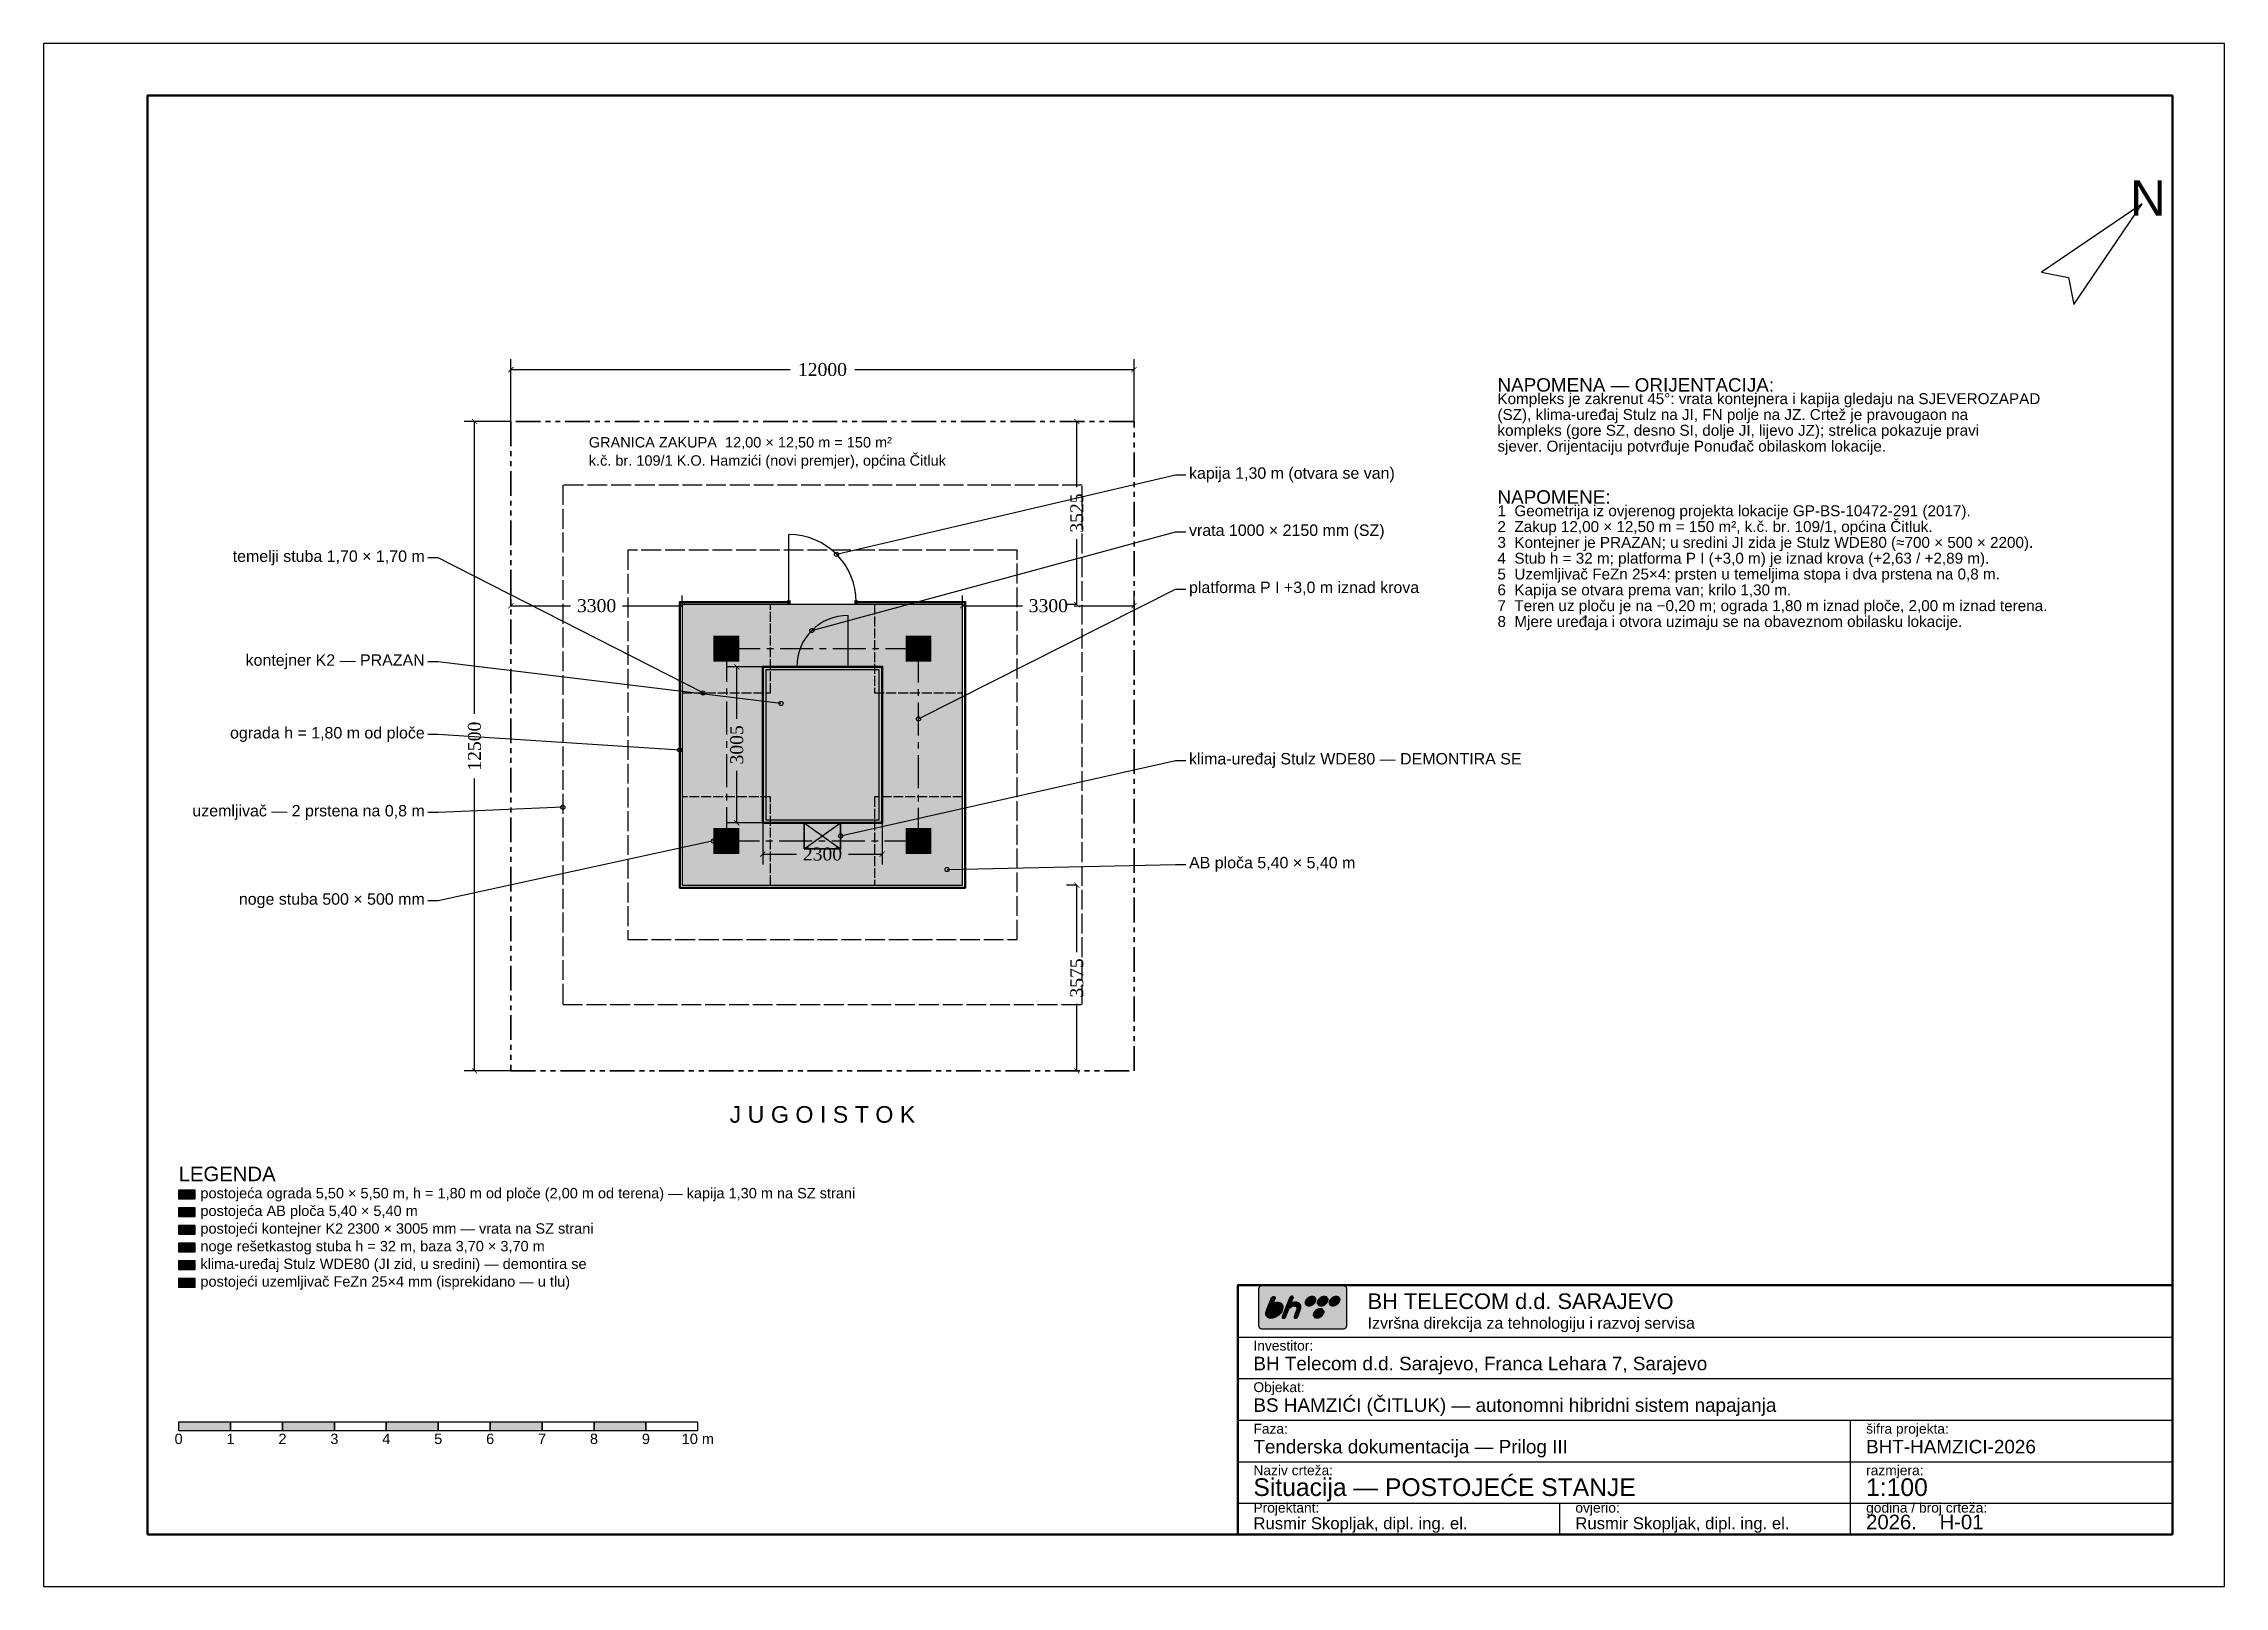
# Model space of a CAD drawing. Header units: millimetres. Extents: x 0 to 42000, y 0 to 29700.
import ezdxf
from ezdxf.enums import TextEntityAlignment as Align

# ---------------------------------------------------------------- set-up
doc = ezdxf.new("R2010")
doc.units = ezdxf.units.MM
for name, pattern in [('CENTER', [5.08, 3.175, -0.635, 0.635, -0.635]), ('DASHED', [1.524, 1.27, -0.254]), ('PHANTOM', [6.35, 3.175, -0.635, 0.635, -0.635, 0.635, -0.635])]:
    doc.linetypes.add(name, pattern=pattern)
for name, color, linetype in [('Izvod', 253, 'Continuous'), ('Konstrukcija', 5, 'Continuous'), ('Kote', 7, 'Continuous'), ('Legenda', 7, 'Continuous'), ('Objekat', 6, 'Continuous'), ('Ograda', 8, 'Continuous'), ('Okvir', 3, 'Continuous'), ('Orijentacija', 1, 'Continuous'), ('Osovina', 6, 'CENTER'), ('Sakriveno', 15, 'Continuous'), ('Tekst', 253, 'Continuous'), ('Uzemljenje', 2, 'DASHED')]:
    doc.layers.add(name, color=color, linetype=linetype)
doc.styles.add('20', font='arial.ttf')
doc.styles.get("Standard").update_dxf_attribs({"font": 'times.ttf'})
doc.dimstyles.new('M 100', dxfattribs={"dimscale": 100, "dimtxt": 2.5, "dimasz": 1, "dimexe": 2, "dimexo": 0, "dimtad": 1, "dimdec": 0, "dimtxsty": 'Standard', "dimblk": 'ARCHTICK', "dimcen": 2.5, "dimazin": 3, "dimtfac": 1, "dimtmove": 0, "dimatfit": 3, "dimarcsym": 0})

msp = doc.modelspace()

# ---------------------------------------------------------------- texts
at = {"layer": 'Izvod', "color": 7, "style": '20'}
for s, p in [('kapija 1,30 m (otvara se van)', (22060, 21323)), ('vrata 1000 × 2150 mm (SZ)', (22060, 20223)), ('platforma P I +3,0 m iznad krova', (22060, 19123)), ('klima-uređaj Stulz WDE80 — DEMONTIRA SE', (22060, 15823)), ('AB ploča 5,40 × 5,40 m', (22060, 13823))]:
    msp.add_text(s, height=220, dxfattribs=at).set_placement(p)
for s, p in [('temelji stuba 1,70 × 1,70 m', (7340, 19723)), ('kontejner K2 — PRAZAN', (7340, 17723)), ('ograda h = 1,80 m od ploče', (7340, 16323)), ('uzemljivač — 2 prstena na 0,8 m', (7340, 14823)), ('noge stuba 500 × 500 mm', (7340, 13123))]:
    msp.add_text(s, height=220, dxfattribs=at).set_placement(p, align=Align.RIGHT)
at = {"layer": 'Legenda', "color": 7, "style": '20'}
for s, height, p in [('LEGENDA', 280, (2600, 7800)), ('postojeća ograda 5,50 × 5,50 m, h = 1,80 m od ploče (2,00 m od terena) — kapija 1,30 m na SZ strani', 200, (3020, 7470)), ('postojeća AB ploča 5,40 × 5,40 m', 200, (3020, 7130)), ('postojeći kontejner K2 2300 × 3005 mm — vrata na SZ strani', 200, (3020, 6790)), ('noge rešetkastog stuba h = 32 m, baza 3,70 × 3,70 m', 200, (3020, 6450)), ('klima-uređaj Stulz WDE80 (JI zid, u sredini) — demontira se', 200, (3020, 6110)), ('postojeći uzemljivač FeZn 25×4 mm (isprekidano — u tlu)', 200, (3020, 5770))]:
    msp.add_text(s, height=height, dxfattribs=at).set_placement(p)
at = {"layer": 'Okvir', "color": 8, "style": '20'}
for s, height, p in [('Izvršna direkcija za tehnologiju i razvoj servisa', 220, (25500, 4960)), ('Investitor:', 190, (23300, 4540)), ('Objekat:', 190, (23300, 3740)), ('Faza:', 190, (23300, 2940)), ('šifra projekta:', 190, (35100, 2940)), ('Naziv crteža:', 190, (23300, 2140)), ('razmjera:', 190, (35100, 2140)), ('Projektant:', 190, (23300, 1420)), ('ovjerio:', 190, (29500, 1420)), ('godina / broj crteža:', 190, (35100, 1420))]:
    msp.add_text(s, height=height, dxfattribs=at).set_placement(p)
for s, p in [('0', (2600, 2740)), ('1', (3600, 2740)), ('2', (4600, 2740)), ('3', (5600, 2740)), ('4', (6600, 2740)), ('5', (7600, 2740)), ('6', (8600, 2740)), ('7', (9600, 2740)), ('8', (10600, 2740)), ('9', (11600, 2740)), ('10 m', (12600, 2740))]:
    msp.add_text(s, height=200, dxfattribs=at).set_placement(p, align=Align.CENTER)
at = {"layer": 'Orijentacija', "color": 1, "style": '20'}
msp.add_text('N', height=680, dxfattribs=at).set_placement((40527.4, 26727.4), align=Align.MIDDLE_CENTER)
msp.add_text('J U G O I S T O K', height=320, dxfattribs=at).set_placement((15000, 8925), align=Align.CENTER)
at = {"layer": 'Tekst', "color": 7, "style": '20'}
for s, height, p in [('NAPOMENA — ORIJENTACIJA:', 260, (28000, 23000)), ('Kompleks je zakrenut 45°: vrata kontejnera i kapija gledaju na SJEVEROZAPAD', 210, (28000, 22760)), ('(SZ), klima-uređaj Stulz na JI, FN polje na JZ. Crtež je pravougaon na', 210, (28000, 22455.5)), ('kompleks (gore SZ, desno SI, dolje JI, lijevo JZ); strelica pokazuje pravi', 210, (28000, 22151)), ('sjever. Orijentaciju potvrđuje Ponuđač obilaskom lokacije.', 210, (28000, 21846.5)), ('NAPOMENE:', 260, (28000, 20842)), ('1  Geometrija iz ovjerenog projekta lokacije GP-BS-10472-291 (2017).', 210, (28000, 20602)), ('3  Kontejner je PRAZAN; u sredini JI zida je Stulz WDE80 (≈700 × 500 × 2200).', 210, (28000, 19993)), ('2  Zakup 12,00 × 12,50 m = 150 m², k.č. br. 109/1, općina Čitluk.', 210, (28000, 20297.5)), ('4  Stub h = 32 m; platforma P I (+3,0 m) je iznad krova (+2,63 / +2,89 m).', 210, (28000, 19688.5)), ('5  Uzemljivač FeZn 25×4: prsten u temeljima stopa i dva prstena na 0,8 m.', 210, (28000, 19384)), ('6  Kapija se otvara prema van; krilo 1,30 m.', 210, (28000, 19079.5)), ('7  Teren uz ploču je na −0,20 m; ograda 1,80 m iznad ploče, 2,00 m iznad terena.', 210, (28000, 18775)), ('8  Mjere uređaja i otvora uzimaju se na obaveznom obilasku lokacije.', 210, (28000, 18470.5)), ('BH TELECOM d.d. SARAJEVO', 300, (25500, 5340)), ('BH Telecom d.d. Sarajevo, Franca Lehara 7, Sarajevo', 260, (23300, 4160)), ('BS HAMZIĆI (ČITLUK) — autonomni hibridni sistem napajanja', 260, (23300, 3360)), ('Tenderska dokumentacija — Prilog III', 260, (23300, 2560)), ('BHT-HAMZICI-2026', 260, (35100, 2560)), ('Situacija — POSTOJEĆE STANJE', 340, (23300, 1740)), ('1:100', 340, (35100, 1740)), ('Rusmir Skopljak, dipl. ing. el.', 230, (23300, 1100)), ('Rusmir Skopljak, dipl. ing. el.', 230, (29500, 1100)), ('2026.    H-01', 280, (35100, 1100))]:
    msp.add_text(s, height=height, dxfattribs=at).set_placement(p)
at = {"layer": 'Tekst', "color": 8, "style": '20'}
for s, p in [('GRANICA ZAKUPA  12,00 × 12,50 m = 150 m²', (10500, 21925)), ('k.č. br. 109/1 K.O. Hamzići (novi premjer), općina Čitluk', (10500, 21575))]:
    msp.add_text(s, height=200, dxfattribs=at).set_placement(p)

# ---------------------------------------------------------------- blocks, each defined once
blk = doc.blocks.new('_ARCHTICK')
at = {"color": 0, "linetype": 'ByBlock', "const_width": 0.15}
blk.add_lwpolyline([(-0.5, -0.5), (0.5, 0.5)], dxfattribs=at)
blk = doc.blocks.new('*D3')
for p, q in [((9000, 22425), (9000, 23625)), ((21000, 22425), (21000, 23625)), ((9000, 23425), (14375, 23425)), ((15625, 23425), (21000, 23425))]:
    blk.add_line(p, q)
at = {"layer": 'Defpoints'}
for p in [(9000, 23425), (9000, 22425), (21000, 22425)]:
    blk.add_point(p, dxfattribs=at)
at = {"layer": 'Kote', "xscale": 100, "yscale": 100, "rotation": 180}
blk.add_blockref('_ARCHTICK', (9000, 23425), dxfattribs=at)
at = {"layer": 'Kote', "xscale": 100, "yscale": 100}
blk.add_blockref('_ARCHTICK', (21000, 23425), dxfattribs=at)
at = {"layer": 'Kote', "insert": (15000, 23425), "char_height": 250, "attachment_point": 5}
blk.add_mtext('12000', dxfattribs=at)
blk = doc.blocks.new('*D4')
for p, q in [((9000, 22425), (8100, 22425)), ((8300, 16800), (8300, 22425)), ((8300, 9925), (8300, 15550)), ((9000, 9925), (8100, 9925))]:
    blk.add_line(p, q)
at = {"layer": 'Defpoints'}
for p in [(9000, 22425), (8300, 9925), (9000, 9925)]:
    blk.add_point(p, dxfattribs=at)
at = {"layer": 'Kote', "xscale": 100, "yscale": 100}
for p, rotation in [((8300, 22425), 90), ((8300, 9925), 270)]:
    blk.add_blockref('_ARCHTICK', p, dxfattribs=dict(at, rotation=rotation))
at = {"layer": 'Kote', "insert": (8300, 16175), "char_height": 250, "attachment_point": 5, "rotation": 90}
blk.add_mtext('12500', dxfattribs=at)
blk = doc.blocks.new('*D5')
for p, q in [((19900, 22425), (19700, 22425)), ((19900, 21162.5), (19900, 22425)), ((19900, 18900), (19900, 20162.5)), ((19900, 18900), (19700, 18900))]:
    blk.add_line(p, q)
at = {"layer": 'Defpoints'}
for p in [(19900, 22425), (19900, 18900), (19900, 18900)]:
    blk.add_point(p, dxfattribs=at)
at = {"layer": 'Kote', "xscale": 100, "yscale": 100}
for p, rotation in [((19900, 22425), 90), ((19900, 18900), 270)]:
    blk.add_blockref('_ARCHTICK', p, dxfattribs=dict(at, rotation=rotation))
at = {"layer": 'Kote', "insert": (19900, 20662.5), "char_height": 250, "attachment_point": 5, "rotation": 90}
blk.add_mtext('3525', dxfattribs=at)
blk = doc.blocks.new('*D6')
for p, q in [((19900, 13500), (19700, 13500)), ((19900, 12212.5), (19900, 13500)), ((19900, 9925), (19900, 11212.5)), ((19900, 9925), (19700, 9925))]:
    blk.add_line(p, q)
at = {"layer": 'Defpoints'}
for p in [(19900, 13500), (19900, 9925), (19900, 9925)]:
    blk.add_point(p, dxfattribs=at)
at = {"layer": 'Kote', "xscale": 100, "yscale": 100}
for p, rotation in [((19900, 13500), 90), ((19900, 9925), 270)]:
    blk.add_blockref('_ARCHTICK', p, dxfattribs=dict(at, rotation=rotation))
at = {"layer": 'Kote', "insert": (19900, 11712.5), "char_height": 250, "attachment_point": 5, "rotation": 90}
blk.add_mtext('3575', dxfattribs=at)
blk = doc.blocks.new('*D7')
for p, q in [((9000, 18878), (9000, 19078)), ((12300, 18878), (12300, 19078)), ((9000, 18878), (10150, 18878)), ((11150, 18878), (12300, 18878))]:
    blk.add_line(p, q)
at = {"layer": 'Defpoints'}
for p in [(9000, 18878), (9000, 18878), (12300, 18878)]:
    blk.add_point(p, dxfattribs=at)
at = {"layer": 'Kote', "xscale": 100, "yscale": 100, "rotation": 180}
blk.add_blockref('_ARCHTICK', (9000, 18878), dxfattribs=at)
at = {"layer": 'Kote', "xscale": 100, "yscale": 100}
blk.add_blockref('_ARCHTICK', (12300, 18878), dxfattribs=at)
at = {"layer": 'Kote', "insert": (10650, 18878), "char_height": 250, "attachment_point": 5}
blk.add_mtext('3300', dxfattribs=at)
blk = doc.blocks.new('*D8')
for p, q in [((17700, 18878), (17700, 19078)), ((21000, 18878), (21000, 19078)), ((17700, 18878), (18850, 18878)), ((19850, 18878), (21000, 18878))]:
    blk.add_line(p, q)
at = {"layer": 'Defpoints'}
for p in [(17700, 18878), (17700, 18878), (21000, 18878)]:
    blk.add_point(p, dxfattribs=at)
at = {"layer": 'Kote', "xscale": 100, "yscale": 100, "rotation": 180}
blk.add_blockref('_ARCHTICK', (17700, 18878), dxfattribs=at)
at = {"layer": 'Kote', "xscale": 100, "yscale": 100}
blk.add_blockref('_ARCHTICK', (21000, 18878), dxfattribs=at)
at = {"layer": 'Kote', "insert": (19350, 18878), "char_height": 250, "attachment_point": 5}
blk.add_mtext('3300', dxfattribs=at)
blk = doc.blocks.new('*D9')
for p, q in [((13850, 14697.5), (13850, 13897.5)), ((16150, 14697.5), (16150, 13897.5)), ((13850, 14097.5), (14500, 14097.5)), ((15500, 14097.5), (16150, 14097.5))]:
    blk.add_line(p, q)
at = {"layer": 'Defpoints'}
for p in [(13850, 14697.5), (16150, 14697.5), (13850, 14097.5)]:
    blk.add_point(p, dxfattribs=at)
at = {"layer": 'Kote', "xscale": 100, "yscale": 100, "rotation": 180}
blk.add_blockref('_ARCHTICK', (13850, 14097.5), dxfattribs=at)
at = {"layer": 'Kote', "xscale": 100, "yscale": 100}
blk.add_blockref('_ARCHTICK', (16150, 14097.5), dxfattribs=at)
at = {"layer": 'Kote', "insert": (15000, 14097.5), "char_height": 250, "attachment_point": 5}
blk.add_mtext('2300', dxfattribs=at)
blk = doc.blocks.new('*D10')
for p, q in [((13850, 17702.5), (13150, 17702.5)), ((13350, 16700), (13350, 17702.5)), ((13350, 14697.5), (13350, 15700)), ((13850, 14697.5), (13150, 14697.5))]:
    blk.add_line(p, q)
at = {"layer": 'Defpoints'}
for p in [(13850, 17702.5), (13350, 14697.5), (13850, 14697.5)]:
    blk.add_point(p, dxfattribs=at)
at = {"layer": 'Kote', "xscale": 100, "yscale": 100}
for p, rotation in [((13350, 17702.5), 90), ((13350, 14697.5), 270)]:
    blk.add_blockref('_ARCHTICK', p, dxfattribs=dict(at, rotation=rotation))
at = {"layer": 'Kote', "insert": (13350, 16200), "char_height": 250, "attachment_point": 5, "rotation": 90}
blk.add_mtext('3005', dxfattribs=at)

# ---------------------------------------------------------------- dimensions: what is measured, and where the dimension line sits
at = {"layer": 'Kote'}
for base, p1, p2, picture, middle in [((9000, 23425), (9000, 22425), (21000, 22425), '*D3', (15000, 23425)), ((9000, 18878), (9000, 18878), (12300, 18878), '*D7', (10650, 18878)), ((17700, 18878), (17700, 18878), (21000, 18878), '*D8', (19350, 18878)), ((13850, 14097.5), (13850, 14697.5), (16150, 14697.5), '*D9', (15000, 14097.5))]:
    dim = msp.add_linear_dim(base=base, p1=p1, p2=p2, dimstyle='M 100', dxfattribs=at)
    dim.commit()
    dim.dimension.update_dxf_attribs({"geometry": picture, "text_midpoint": middle})
for base, p1, p2, picture, middle in [((8300, 9925), (9000, 9925), (9000, 22425), '*D4', (8300, 16175)), ((19900, 18900), (19900, 18900), (19900, 22425), '*D5', (19900, 20662.5)), ((13350, 14697.5), (13850, 14697.5), (13850, 17702.5), '*D10', (13350, 16200)), ((19900, 9925), (19900, 9925), (19900, 13500), '*D6', (19900, 11712.5))]:
    dim = msp.add_linear_dim(base=base, p1=p1, p2=p2, angle=90, dimstyle='M 100', dxfattribs=at)
    dim.commit()
    dim.dimension.update_dxf_attribs({"geometry": picture, "text_midpoint": middle})

# ---------------------------------------------------------------- hatches: boundary and pattern name
at = {"layer": 'Konstrukcija'}
for points in [[(12900, 17800), (13400, 17800), (13400, 18300), (12900, 18300)], [(16600, 17800), (17100, 17800), (17100, 18300), (16600, 18300)], [(12900, 14100), (13400, 14100), (13400, 14600), (12900, 14600)], [(16600, 14100), (17100, 14100), (17100, 14600), (16600, 14600)]]:
    msp.add_hatch(color=5, dxfattribs=at).paths.add_polyline_path(points)
at = {"layer": 'Legenda'}
for color, points in [(8, [(2600, 7460), (2920, 7460), (2920, 7630), (2600, 7630)]), (254, [(2600, 7120), (2920, 7120), (2920, 7290), (2600, 7290)]), (6, [(2600, 6780), (2920, 6780), (2920, 6950), (2600, 6950)]), (5, [(2600, 6440), (2920, 6440), (2920, 6610), (2600, 6610)]), (1, [(2600, 6100), (2920, 6100), (2920, 6270), (2600, 6270)]), (2, [(2600, 5760), (2920, 5760), (2920, 5930), (2600, 5930)])]:
    msp.add_hatch(color=color, dxfattribs=at).paths.add_polyline_path(points)
at = {"layer": 'Objekat'}
for color, points in [(254, [(12300, 13500), (17700, 13500), (17700, 18900), (12300, 18900)]), (8, [(13850, 17642.5), (14505, 17642.5), (14505, 17702.5), (13850, 17702.5)]), (8, [(13850, 14757.5), (13910, 14757.5), (13910, 17642.5), (13850, 17642.5)]), (8, [(15495, 17642.5), (16150, 17642.5), (16150, 17702.5), (15495, 17702.5)]), (8, [(16090, 14757.5), (16150, 14757.5), (16150, 17642.5), (16090, 17642.5)]), (8, [(13850, 14697.5), (16150, 14697.5), (16150, 14757.5), (13850, 14757.5)])]:
    msp.add_hatch(color=color, dxfattribs=at).paths.add_polyline_path(points)
at = {"layer": 'Ograda'}
for points in [[(14315, 18915), (14385, 18915), (14385, 18985), (14315, 18985)], [(15615, 18915), (15685, 18915), (15685, 18985), (15615, 18985)]]:
    msp.add_hatch(color=8, dxfattribs=at).paths.add_polyline_path(points)
at = {"layer": 'Okvir'}
for color, points in [(30, [(23460.9, 4960), (25039.1, 4960), (25047.4, 4960.6), (25055.3, 4962.4), (25062.8, 4965.2), (25069.8, 4969.1), (25076.3, 4973.8), (25082.1, 4979.4), (25087.3, 4985.8), (25091.7, 4992.8), (25095.2, 5000.5), (25097.8, 5008.6), (25099.4, 5017.2), (25100, 5026.1), (25100, 5720.6), (25099.4, 5729.6), (25097.8, 5738.2), (25095.2, 5746.3), (25091.7, 5753.9), (25087.3, 5761), (25082.1, 5767.3), (25076.3, 5772.9), (25069.8, 5777.7), (25062.8, 5781.5), (25055.3, 5784.4), (25047.4, 5786.2), (25039.1, 5786.8), (23460.9, 5786.8), (23452.6, 5786.2), (23444.7, 5784.4), (23437.2, 5781.5), (23430.2, 5777.7), (23423.7, 5772.9), (23417.9, 5767.3), (23412.7, 5761), (23408.3, 5753.9), (23404.8, 5746.3), (23402.2, 5738.2), (23400.6, 5729.6), (23400, 5720.6), (23400, 5026.1), (23400.6, 5017.2), (23402.2, 5008.6), (23404.8, 5000.5), (23408.3, 4992.8), (23412.7, 4985.8), (23417.9, 4979.4), (23423.7, 4973.8), (23430.2, 4969.1), (23437.2, 4965.2), (23444.7, 4962.4), (23452.6, 4960.6)]), (7, [(23854.4, 5316.1), (23844.6, 5294.3), (23832.8, 5273.7), (23819.2, 5254.4), (23803.9, 5236.5), (23787.1, 5220.1), (23769.1, 5205.5), (23749.8, 5192.8), (23729.6, 5182), (23708.6, 5173.4), (23686.9, 5167.1), (23664.7, 5163.2), (23642.2, 5161.8), (23630.8, 5162.1), (23620.1, 5163.1), (23610.1, 5164.6), (23600.7, 5166.8), (23592, 5169.5), (23583.9, 5172.9), (23576.4, 5176.9), (23569.6, 5181.4), (23563.4, 5186.5), (23557.8, 5192.3), (23552.8, 5198.6), (23548.5, 5205.4), (23544.1, 5215.1), (23541, 5224.9), (23539.1, 5234.8), (23538.3, 5244.9), (23538.5, 5255.1), (23539.6, 5265.5), (23541.5, 5276.1), (23544.1, 5286.9), (23547.3, 5297.9), (23551, 5309.1), (23555.1, 5320.6), (23559.5, 5332.4), (23559.5, 5332.4), (23559.5, 5332.4), (23559.6, 5332.5), (23559.6, 5332.6), (23559.6, 5332.7), (23559.6, 5332.8), (23559.7, 5332.9), (23559.7, 5333.1), (23559.8, 5333.2), (23559.9, 5333.4), (23560, 5333.5), (23560.2, 5333.7), (23565.4, 5347.3), (23635.1, 5522.4), (23642.9, 5543.9), (23644.2, 5546.8), (23645.6, 5549.5), (23647.2, 5552.1), (23648.8, 5554.6), (23650.5, 5557), (23652.3, 5559.3), (23654.2, 5561.5), (23656.3, 5563.6), (23658.4, 5565.6), (23660.7, 5567.6), (23663.1, 5569.4), (23665.6, 5571.3), (23667.8, 5572.7), (23670, 5574), (23672.2, 5575.2), (23674.5, 5576.2), (23676.8, 5577.2), (23679.2, 5578), (23681.5, 5578.7), (23683.9, 5579.3), (23686.3, 5579.8), (23688.8, 5580.1), (23691.2, 5580.3), (23693.6, 5580.4), (23696, 5580.3), (23698.3, 5580.1), (23700.6, 5579.8), (23702.7, 5579.3), (23704.7, 5578.7), (23706.6, 5577.9), (23708.3, 5577.1), (23710, 5576), (23711.5, 5574.9), (23712.8, 5573.6), (23714.1, 5572.2), (23715.1, 5570.6), (23716.2, 5568.9), (23717, 5567.2), (23717.7, 5565.3), (23718.2, 5563.4), (23718.5, 5561.4), (23718.6, 5559.2), (23718.6, 5557), (23718.3, 5554.6), (23718, 5552.1), (23717.4, 5549.5), (23716.7, 5546.8), (23715.8, 5543.9), (23707.3, 5523.1), (23707.3, 5523.1), (23707.3, 5523.1), (23707.3, 5523.1), (23707.3, 5523.1), (23707.3, 5523), (23707.3, 5523), (23707.3, 5523), (23707.3, 5522.9), (23707.3, 5522.8), (23707.3, 5522.7), (23707.3, 5522.6), (23707.3, 5522.4), (23677.4, 5448.2), (23684.4, 5451.5), (23691.5, 5454.6), (23698.6, 5457.5), (23705.8, 5460.1), (23713, 5462.4), (23720.2, 5464.4), (23727.5, 5466.2), (23734.9, 5467.7), (23742.3, 5468.8), (23749.7, 5469.7), (23757.1, 5470.2), (23764.6, 5470.4), (23785.5, 5469), (23804.1, 5465), (23820.5, 5458.4), (23834.6, 5449.6), (23846.2, 5438.6), (23855.4, 5425.7), (23862, 5411), (23866, 5394.6), (23867.3, 5376.7), (23865.8, 5357.6), (23861.6, 5337.3)]), (7, [(24112.2, 5470.4), (24104.9, 5470.2), (24097.5, 5469.7), (24090.2, 5468.8), (24083, 5467.7), (24075.7, 5466.2), (24068.5, 5464.4), (24061.3, 5462.4), (24054.2, 5460.1), (24047.1, 5457.5), (24040.1, 5454.6), (24033.1, 5451.5), (24026.3, 5448.2), (24034.1, 5469.1), (24066, 5548.5), (24067, 5551.2), (24067.9, 5553.8), (24068.5, 5556.4), (24069, 5558.9), (24069.2, 5561.3), (24069.3, 5563.5), (24069.2, 5565.7), (24068.8, 5567.8), (24068.3, 5569.8), (24067.5, 5571.7), (24066.5, 5573.5), (24065.3, 5575.2), (24064.3, 5576.7), (24063, 5578.2), (24061.7, 5579.4), (24060.2, 5580.6), (24058.5, 5581.6), (24056.8, 5582.5), (24054.9, 5583.2), (24052.9, 5583.8), (24050.8, 5584.3), (24048.5, 5584.7), (24046.2, 5584.9), (24043.8, 5584.9), (24041.4, 5584.9), (24039, 5584.7), (24036.6, 5584.3), (24034.3, 5583.9), (24031.9, 5583.3), (24029.6, 5582.6), (24027.3, 5581.7), (24025, 5580.8), (24022.7, 5579.7), (24020.4, 5578.5), (24018.1, 5577.2), (24015.8, 5575.8), (24013.3, 5574), (24010.9, 5572.1), (24008.6, 5570.1), (24006.5, 5568), (24004.5, 5565.9), (24002.6, 5563.6), (24000.8, 5561.3), (23999.2, 5558.9), (23997.6, 5556.4), (23996.2, 5553.9), (23994.9, 5551.2), (23993.7, 5548.5), (23855.1, 5197.6), (23854, 5194.9), (23853.2, 5192.3), (23852.6, 5189.7), (23852.2, 5187.2), (23852, 5184.9), (23852, 5182.6), (23852.1, 5180.4), (23852.5, 5178.3), (23853.1, 5176.3), (23853.8, 5174.4), (23854.7, 5172.6), (23855.7, 5170.9), (23856.9, 5169.5), (23858.2, 5168.2), (23859.6, 5167.1), (23861.1, 5166), (23862.8, 5165), (23864.5, 5164.2), (23866.3, 5163.5), (23868.3, 5162.9), (23870.4, 5162.4), (23872.5, 5162.1), (23874.8, 5161.9), (23877.2, 5161.8), (23879.5, 5161.9), (23881.9, 5162.1), (23884.2, 5162.4), (23886.6, 5162.9), (23889.1, 5163.5), (23891.5, 5164.2), (23894, 5165), (23896.4, 5166), (23898.8, 5167.1), (23901.2, 5168.2), (23903.5, 5169.5), (23905.8, 5170.9), (23908.2, 5172.6), (23910.5, 5174.4), (23912.7, 5176.3), (23914.7, 5178.3), (23916.7, 5180.4), (23918.5, 5182.6), (23920.3, 5184.9), (23921.9, 5187.2), (23923.4, 5189.7), (23924.8, 5192.3), (23926.1, 5194.9), (23927.3, 5197.6), (23978.1, 5326.5), (23983.6, 5336.5), (23989.9, 5346.1), (23997, 5355), (24004.9, 5363.3), (24013.3, 5370.9), (24022.3, 5377.7), (24031.7, 5383.6), (24041.6, 5388.7), (24051.8, 5392.7), (24062.2, 5395.7), (24072.8, 5397.5), (24083.5, 5398.1), (24094.9, 5397.4), (24105, 5395.3), (24113.8, 5391.9), (24121.2, 5387.3), (24127.2, 5381.5), (24131.9, 5374.7), (24135.2, 5366.9), (24137.1, 5358.2), (24137.6, 5348.7), (24136.6, 5338.5), (24134.2, 5327.6), (24130.4, 5316.1), (24084.8, 5198.3), (24083.8, 5195.4), (24083, 5192.6), (24082.4, 5190), (24082, 5187.5), (24081.8, 5185), (24081.8, 5182.7), (24081.9, 5180.6), (24082.3, 5178.5), (24082.8, 5176.6), (24083.5, 5174.8), (24084.4, 5173.1), (24085.5, 5171.6), (24086.7, 5170), (24088, 5168.6), (24089.4, 5167.3), (24090.9, 5166.2), (24092.5, 5165.2), (24094.3, 5164.3), (24096.1, 5163.5), (24098.1, 5162.9), (24100.1, 5162.4), (24102.3, 5162.1), (24104.6, 5161.9), (24107, 5161.8), (24109.4, 5161.9), (24111.9, 5162.1), (24114.3, 5162.4), (24116.7, 5162.9), (24119.2, 5163.5), (24121.6, 5164.3), (24124.1, 5165.2), (24126.5, 5166.2), (24128.9, 5167.3), (24131.4, 5168.6), (24133.8, 5170), (24136.3, 5171.6), (24138.7, 5173.1), (24140.9, 5174.8), (24143.1, 5176.6), (24145.1, 5178.5), (24147.1, 5180.6), (24148.9, 5182.7), (24150.6, 5185), (24152.1, 5187.5), (24153.6, 5190), (24154.9, 5192.6), (24156.1, 5195.4), (24157.1, 5198.3), (24202.7, 5316.1), (24209.7, 5337.3), (24213.9, 5357.6), (24215.3, 5376.7), (24213.9, 5394.6), (24209.9, 5411), (24203.3, 5425.7), (24194.2, 5438.6), (24182.5, 5449.6), (24168.4, 5458.4), (24152, 5465), (24133.2, 5469)]), (7, [(24430.5, 5584.9), (24443, 5584.1), (24454.4, 5581.5), (24464.7, 5577.4), (24473.8, 5571.9), (24481.5, 5565), (24487.9, 5556.9), (24492.9, 5547.8), (24496.4, 5537.7), (24498.2, 5526.7), (24498.4, 5515), (24496.9, 5502.7), (24493.6, 5489.9), (24488.6, 5477.1), (24482.1, 5464.8), (24474.2, 5453.2), (24465.1, 5442.3), (24455, 5432.2), (24444, 5423.2), (24432.3, 5415.2), (24420, 5408.4), (24407.2, 5402.9), (24394.2, 5398.9), (24381.1, 5396.4), (24368, 5395.5), (24355.5, 5396.4), (24344, 5398.9), (24333.7, 5402.9), (24324.6, 5408.4), (24316.8, 5415.2), (24310.3, 5423.2), (24305.3, 5432.2), (24301.8, 5442.3), (24300, 5453.2), (24299.8, 5464.8), (24301.4, 5477.1), (24304.9, 5489.9), (24309.9, 5502.7), (24316.4, 5515), (24324.3, 5526.7), (24333.4, 5537.7), (24343.5, 5547.8), (24354.5, 5556.9), (24366.2, 5565), (24378.5, 5571.9), (24391.3, 5577.4), (24404.3, 5581.5), (24417.4, 5584.1)]), (7, [(24663.5, 5584.9), (24676.2, 5584.1), (24687.7, 5581.5), (24698.1, 5577.4), (24707.3, 5571.9), (24715.1, 5565), (24721.5, 5556.9), (24726.5, 5547.8), (24730, 5537.7), (24731.9, 5526.7), (24732.1, 5515), (24730.6, 5502.7), (24727.3, 5489.9), (24722.3, 5477.1), (24715.7, 5464.8), (24707.9, 5453.2), (24698.8, 5442.3), (24688.7, 5432.2), (24677.7, 5423.2), (24665.9, 5415.2), (24653.6, 5408.4), (24640.9, 5402.9), (24627.9, 5398.9), (24614.8, 5396.4), (24601.7, 5395.5), (24589.2, 5396.4), (24577.7, 5398.9), (24567.4, 5402.9), (24558.2, 5408.4), (24550.4, 5415.2), (24543.9, 5423.2), (24538.9, 5432.2), (24535.3, 5442.3), (24533.4, 5453.2), (24533.1, 5464.8), (24534.6, 5477.1), (24537.9, 5489.9), (24543.1, 5502.7), (24549.7, 5515), (24557.6, 5526.7), (24566.7, 5537.7), (24576.8, 5547.8), (24587.8, 5556.9), (24599.5, 5565), (24611.7, 5571.9), (24624.4, 5577.4), (24637.4, 5581.5), (24650.4, 5584.1)]), (7, [(24893.9, 5584.9), (24906.5, 5584.1), (24917.9, 5581.5), (24928.2, 5577.4), (24937.2, 5571.9), (24945, 5565), (24951.4, 5556.9), (24956.4, 5547.8), (24959.8, 5537.7), (24961.7, 5526.7), (24961.9, 5515), (24960.4, 5502.7), (24957.1, 5489.9), (24952.1, 5477.1), (24945.5, 5464.8), (24937.6, 5453.2), (24928.6, 5442.3), (24918.5, 5432.2), (24907.5, 5423.2), (24895.7, 5415.2), (24883.4, 5408.4), (24870.7, 5402.9), (24857.7, 5398.9), (24844.5, 5396.4), (24831.5, 5395.5), (24818.9, 5396.4), (24807.5, 5398.9), (24797.2, 5402.9), (24788, 5408.4), (24780.2, 5415.2), (24773.8, 5423.2), (24768.8, 5432.2), (24765.3, 5442.3), (24763.4, 5453.2), (24763.3, 5464.8), (24764.9, 5477.1), (24768.3, 5489.9), (24773.4, 5502.7), (24779.9, 5515), (24787.8, 5526.7), (24796.8, 5537.7), (24807, 5547.8), (24818, 5556.9), (24829.7, 5565), (24842, 5571.9), (24854.7, 5577.4), (24867.7, 5581.5), (24880.9, 5584.1)]), (7, [(23782.2, 5316.1), (23786.1, 5327.6), (23788.6, 5338.5), (23789.6, 5348.7), (23789.1, 5358.2), (23787.2, 5366.9), (23783.9, 5374.7), (23779.3, 5381.5), (23773.2, 5387.3), (23765.9, 5391.9), (23757.2, 5395.3), (23747.2, 5397.4), (23735.9, 5398.1), (23724.1, 5397.4), (23712.5, 5395.2), (23701.2, 5391.7), (23690.2, 5387), (23679.6, 5381.1), (23669.6, 5374.2), (23660.2, 5366.3), (23651.5, 5357.6), (23643.6, 5348.1), (23636.5, 5338), (23630.4, 5327.3), (23625.3, 5316.1), (23620.8, 5302.6), (23618.3, 5290.3), (23617.6, 5279.3), (23618.6, 5269.5), (23621.2, 5261), (23625.2, 5253.6), (23630.5, 5247.5), (23637, 5242.5), (23644.4, 5238.7), (23652.8, 5236), (23661.8, 5234.5), (23671.5, 5234.1), (23681.5, 5234.7), (23691.8, 5236.5), (23702.3, 5239.4), (23712.9, 5243.5), (23723.4, 5248.7), (23733.7, 5255.1), (23743.5, 5262.6), (23752.9, 5271.1), (23761.6, 5280.8), (23769.4, 5291.5), (23776.4, 5303.3)]), (7, [(24586.7, 5350.6), (24599.2, 5349.7), (24610.7, 5347.2), (24621, 5343.2), (24630.2, 5337.7), (24638, 5330.9), (24644.5, 5322.9), (24649.5, 5313.9), (24653.1, 5303.8), (24655, 5292.9), (24655.3, 5281.3), (24653.8, 5269), (24650.5, 5256.2), (24645.5, 5243.4), (24638.9, 5231.1), (24631.1, 5219.5), (24622, 5208.6), (24611.9, 5198.6), (24600.9, 5189.5), (24589.1, 5181.5), (24576.8, 5174.7), (24564.1, 5169.3), (24551.1, 5165.2), (24538, 5162.7), (24524.9, 5161.8), (24512.4, 5162.7), (24500.9, 5165.2), (24490.6, 5169.3), (24481.4, 5174.7), (24473.6, 5181.5), (24467.1, 5189.5), (24462.1, 5198.6), (24458.5, 5208.6), (24456.6, 5219.5), (24456.3, 5231.1), (24457.8, 5243.4), (24461.1, 5256.2), (24466.1, 5269), (24472.6, 5281.3), (24480.5, 5292.9), (24489.6, 5303.8), (24499.7, 5313.9), (24510.7, 5322.9), (24522.4, 5330.9), (24534.8, 5337.7), (24547.5, 5343.2), (24560.5, 5347.2), (24573.6, 5349.7)]), (7, [(2600, 3000), (3600, 3000), (3600, 3160), (2600, 3160)]), (7, [(4600, 3000), (5600, 3000), (5600, 3160), (4600, 3160)]), (7, [(6600, 3000), (7600, 3000), (7600, 3160), (6600, 3160)]), (7, [(8600, 3000), (9600, 3000), (9600, 3160), (8600, 3160)]), (7, [(10600, 3000), (11600, 3000), (11600, 3160), (10600, 3160)])]:
    msp.add_hatch(color=color, dxfattribs=at).paths.add_polyline_path(points)

# ---------------------------------------------------------------- linework, layer by layer
at = {"layer": 'Izvod', "color": 8}
for points in [[(15269.1, 19869.1), (21800, 21400), (22000, 21400)], [(14795.1, 18402.4), (21800, 20300), (22000, 20300)], [(12700, 17200), (7600, 19800), (7400, 19800)], [(16850, 16700), (21800, 19200), (22000, 19200)], [(14200, 16997.5), (7600, 17800), (7400, 17800)], [(12250, 16100), (7600, 16400), (7400, 16400)], [(15350, 14447.5), (21800, 15900), (22000, 15900)], [(10000, 15000), (7600, 14900), (7400, 14900)], [(12900, 14350), (7600, 13200), (7400, 13200)], [(17400, 13800), (21800, 13900), (22000, 13900)]]:
    msp.add_lwpolyline(points, dxfattribs=at)
for centre in [(15269.1, 19869.1), (14795.1, 18402.4), (12700, 17200), (14200, 16997.5), (16850, 16700), (12250, 16100), (10000, 15000), (12900, 14350), (15350, 14447.5), (17400, 13800)]:
    msp.add_circle(centre, 40, dxfattribs=at)
at = {"layer": 'Legenda', "color": 8}
for points in [[(2600, 7460), (2920, 7460), (2920, 7630), (2600, 7630)], [(2600, 7120), (2920, 7120), (2920, 7290), (2600, 7290)], [(2600, 6780), (2920, 6780), (2920, 6950), (2600, 6950)], [(2600, 6440), (2920, 6440), (2920, 6610), (2600, 6610)], [(2600, 6100), (2920, 6100), (2920, 6270), (2600, 6270)], [(2600, 5760), (2920, 5760), (2920, 5930), (2600, 5930)]]:
    msp.add_lwpolyline(points, close=True, dxfattribs=at)
at = {"layer": 'Objekat', "color": 8}
msp.add_line((15495, 17702.5), (15495, 18692.5), dxfattribs=at)
at = {"layer": 'Objekat', "color": 1}
for p, q in [((14650, 14197.5), (15350, 14697.5)), ((14650, 14697.5), (15350, 14197.5))]:
    msp.add_line(p, q, dxfattribs=at)
at = {"layer": 'Objekat', "color": 8}
msp.add_lwpolyline([(12300, 13500), (17700, 13500), (17700, 18900), (12300, 18900)], close=True, dxfattribs=at)
at = {"layer": 'Objekat', "color": 6, "lineweight": 50}
msp.add_lwpolyline([(13850, 14697.5), (16150, 14697.5), (16150, 17702.5), (13850, 17702.5)], close=True, dxfattribs=at)
at = {"layer": 'Objekat', "color": 6}
msp.add_lwpolyline([(13910, 14757.5), (16090, 14757.5), (16090, 17642.5), (13910, 17642.5)], close=True, dxfattribs=at)
at = {"layer": 'Objekat', "color": 1, "lineweight": 35}
msp.add_lwpolyline([(14650, 14197.5), (15350, 14197.5), (15350, 14697.5), (14650, 14697.5)], close=True, dxfattribs=at)
at = {"layer": 'Objekat', "color": 8}
msp.add_arc((15495, 17702.5), 990, 90, 180, dxfattribs=at)
at = {"layer": 'Ograda', "color": 8}
msp.add_line((14350, 18950), (14350, 20250), dxfattribs=at)
at = {"layer": 'Ograda', "color": 8, "lineweight": 50}
msp.add_lwpolyline([(14350, 18950), (12250, 18950), (12250, 13450), (17750, 13450), (17750, 18950), (15650, 18950)], dxfattribs=at)
at = {"layer": 'Ograda', "color": 8}
msp.add_arc((14350, 18950), 1300, 0, 90, dxfattribs=at)
at = {"layer": 'Okvir'}
for p, q in [((23000, 4800), (41000, 4800)), ((23000, 4000), (41000, 4000)), ((23000, 3200), (41000, 3200)), ((34800, 1600), (34800, 3200)), ((23000, 2400), (41000, 2400)), ((23000, 1600), (41000, 1600)), ((29200, 1000), (29200, 1600)), ((34800, 1000), (34800, 1600))]:
    msp.add_line(p, q, dxfattribs=at)
at = {"layer": 'Okvir', "color": 8}
msp.add_lwpolyline([(0, 0), (42000, 0), (42000, 29700), (0, 29700)], close=True, dxfattribs=at)
at = {"layer": 'Okvir', "lineweight": 50}
for points in [[(2000, 1000), (41000, 1000), (41000, 28700), (2000, 28700)], [(23000, 1000), (41000, 1000), (41000, 5800), (23000, 5800)]]:
    msp.add_lwpolyline(points, close=True, dxfattribs=at)
at = {"layer": 'Okvir', "color": 30}
msp.add_lwpolyline([(23460.9, 4960), (25039.1, 4960), (25047.4, 4960.6), (25055.3, 4962.4), (25062.8, 4965.2), (25069.8, 4969.1), (25076.3, 4973.8), (25082.1, 4979.4), (25087.3, 4985.8), (25091.7, 4992.8), (25095.2, 5000.5), (25097.8, 5008.6), (25099.4, 5017.2), (25100, 5026.1), (25100, 5720.6), (25099.4, 5729.6), (25097.8, 5738.2), (25095.2, 5746.3), (25091.7, 5753.9), (25087.3, 5761), (25082.1, 5767.3), (25076.3, 5772.9), (25069.8, 5777.7), (25062.8, 5781.5), (25055.3, 5784.4), (25047.4, 5786.2), (25039.1, 5786.8), (23460.9, 5786.8), (23452.6, 5786.2), (23444.7, 5784.4), (23437.2, 5781.5), (23430.2, 5777.7), (23423.7, 5772.9), (23417.9, 5767.3), (23412.7, 5761), (23408.3, 5753.9), (23404.8, 5746.3), (23402.2, 5738.2), (23400.6, 5729.6), (23400, 5720.6), (23400, 5026.1), (23400.6, 5017.2), (23402.2, 5008.6), (23404.8, 5000.5), (23408.3, 4992.8), (23412.7, 4985.8), (23417.9, 4979.4), (23423.7, 4973.8), (23430.2, 4969.1), (23437.2, 4965.2), (23444.7, 4962.4), (23452.6, 4960.6), (23460.9, 4960)], close=True, dxfattribs=at)
at = {"layer": 'Okvir', "color": 7}
for points in [[(23854.4, 5316.1), (23844.6, 5294.3), (23832.8, 5273.7), (23819.2, 5254.4), (23803.9, 5236.5), (23787.1, 5220.1), (23769.1, 5205.5), (23749.8, 5192.8), (23729.6, 5182), (23708.6, 5173.4), (23686.9, 5167.1), (23664.7, 5163.2), (23642.2, 5161.8), (23630.8, 5162.1), (23620.1, 5163.1), (23610.1, 5164.6), (23600.7, 5166.8), (23592, 5169.5), (23583.9, 5172.9), (23576.4, 5176.9), (23569.6, 5181.4), (23563.4, 5186.5), (23557.8, 5192.3), (23552.8, 5198.6), (23548.5, 5205.4), (23544.1, 5215.1), (23541, 5224.9), (23539.1, 5234.8), (23538.3, 5244.9), (23538.5, 5255.1), (23539.6, 5265.5), (23541.5, 5276.1), (23544.1, 5286.9), (23547.3, 5297.9), (23551, 5309.1), (23555.1, 5320.6), (23559.5, 5332.4), (23559.5, 5332.4), (23559.5, 5332.4), (23559.6, 5332.5), (23559.6, 5332.6), (23559.6, 5332.7), (23559.6, 5332.8), (23559.7, 5332.9), (23559.7, 5333.1), (23559.8, 5333.2), (23559.9, 5333.4), (23560, 5333.5), (23560.2, 5333.7), (23565.4, 5347.3), (23635.1, 5522.4), (23642.9, 5543.9), (23644.2, 5546.8), (23645.6, 5549.5), (23647.2, 5552.1), (23648.8, 5554.6), (23650.5, 5557), (23652.3, 5559.3), (23654.2, 5561.5), (23656.3, 5563.6), (23658.4, 5565.6), (23660.7, 5567.6), (23663.1, 5569.4), (23665.6, 5571.3), (23667.8, 5572.7), (23670, 5574), (23672.2, 5575.2), (23674.5, 5576.2), (23676.8, 5577.2), (23679.2, 5578), (23681.5, 5578.7), (23683.9, 5579.3), (23686.3, 5579.8), (23688.8, 5580.1), (23691.2, 5580.3), (23693.6, 5580.4), (23696, 5580.3), (23698.3, 5580.1), (23700.6, 5579.8), (23702.7, 5579.3), (23704.7, 5578.7), (23706.6, 5577.9), (23708.3, 5577.1), (23710, 5576), (23711.5, 5574.9), (23712.8, 5573.6), (23714.1, 5572.2), (23715.1, 5570.6), (23716.2, 5568.9), (23717, 5567.2), (23717.7, 5565.3), (23718.2, 5563.4), (23718.5, 5561.4), (23718.6, 5559.2), (23718.6, 5557), (23718.3, 5554.6), (23718, 5552.1), (23717.4, 5549.5), (23716.7, 5546.8), (23715.8, 5543.9), (23707.3, 5523.1), (23707.3, 5523.1), (23707.3, 5523.1), (23707.3, 5523.1), (23707.3, 5523.1), (23707.3, 5523), (23707.3, 5523), (23707.3, 5523), (23707.3, 5522.9), (23707.3, 5522.8), (23707.3, 5522.7), (23707.3, 5522.6), (23707.3, 5522.4), (23677.4, 5448.2), (23684.4, 5451.5), (23691.5, 5454.6), (23698.6, 5457.5), (23705.8, 5460.1), (23713, 5462.4), (23720.2, 5464.4), (23727.5, 5466.2), (23734.9, 5467.7), (23742.3, 5468.8), (23749.7, 5469.7), (23757.1, 5470.2), (23764.6, 5470.4), (23785.5, 5469), (23804.1, 5465), (23820.5, 5458.4), (23834.6, 5449.6), (23846.2, 5438.6), (23855.4, 5425.7), (23862, 5411), (23866, 5394.6), (23867.3, 5376.7), (23865.8, 5357.6), (23861.6, 5337.3), (23854.4, 5316.1)], [(24112.2, 5470.4), (24104.9, 5470.2), (24097.5, 5469.7), (24090.2, 5468.8), (24083, 5467.7), (24075.7, 5466.2), (24068.5, 5464.4), (24061.3, 5462.4), (24054.2, 5460.1), (24047.1, 5457.5), (24040.1, 5454.6), (24033.1, 5451.5), (24026.3, 5448.2), (24034.1, 5469.1), (24066, 5548.5), (24067, 5551.2), (24067.9, 5553.8), (24068.5, 5556.4), (24069, 5558.9), (24069.2, 5561.3), (24069.3, 5563.5), (24069.2, 5565.7), (24068.8, 5567.8), (24068.3, 5569.8), (24067.5, 5571.7), (24066.5, 5573.5), (24065.3, 5575.2), (24064.3, 5576.7), (24063, 5578.2), (24061.7, 5579.4), (24060.2, 5580.6), (24058.5, 5581.6), (24056.8, 5582.5), (24054.9, 5583.2), (24052.9, 5583.8), (24050.8, 5584.3), (24048.5, 5584.7), (24046.2, 5584.9), (24043.8, 5584.9), (24041.4, 5584.9), (24039, 5584.7), (24036.6, 5584.3), (24034.3, 5583.9), (24031.9, 5583.3), (24029.6, 5582.6), (24027.3, 5581.7), (24025, 5580.8), (24022.7, 5579.7), (24020.4, 5578.5), (24018.1, 5577.2), (24015.8, 5575.8), (24013.3, 5574), (24010.9, 5572.1), (24008.6, 5570.1), (24006.5, 5568), (24004.5, 5565.9), (24002.6, 5563.6), (24000.8, 5561.3), (23999.2, 5558.9), (23997.6, 5556.4), (23996.2, 5553.9), (23994.9, 5551.2), (23993.7, 5548.5), (23855.1, 5197.6), (23854, 5194.9), (23853.2, 5192.3), (23852.6, 5189.7), (23852.2, 5187.2), (23852, 5184.9), (23852, 5182.6), (23852.1, 5180.4), (23852.5, 5178.3), (23853.1, 5176.3), (23853.8, 5174.4), (23854.7, 5172.6), (23855.7, 5170.9), (23856.9, 5169.5), (23858.2, 5168.2), (23859.6, 5167.1), (23861.1, 5166), (23862.8, 5165), (23864.5, 5164.2), (23866.3, 5163.5), (23868.3, 5162.9), (23870.4, 5162.4), (23872.5, 5162.1), (23874.8, 5161.9), (23877.2, 5161.8), (23879.5, 5161.9), (23881.9, 5162.1), (23884.2, 5162.4), (23886.6, 5162.9), (23889.1, 5163.5), (23891.5, 5164.2), (23894, 5165), (23896.4, 5166), (23898.8, 5167.1), (23901.2, 5168.2), (23903.5, 5169.5), (23905.8, 5170.9), (23908.2, 5172.6), (23910.5, 5174.4), (23912.7, 5176.3), (23914.7, 5178.3), (23916.7, 5180.4), (23918.5, 5182.6), (23920.3, 5184.9), (23921.9, 5187.2), (23923.4, 5189.7), (23924.8, 5192.3), (23926.1, 5194.9), (23927.3, 5197.6), (23978.1, 5326.5), (23983.6, 5336.5), (23989.9, 5346.1), (23997, 5355), (24004.9, 5363.3), (24013.3, 5370.9), (24022.3, 5377.7), (24031.7, 5383.6), (24041.6, 5388.7), (24051.8, 5392.7), (24062.2, 5395.7), (24072.8, 5397.5), (24083.5, 5398.1), (24094.9, 5397.4), (24105, 5395.3), (24113.8, 5391.9), (24121.2, 5387.3), (24127.2, 5381.5), (24131.9, 5374.7), (24135.2, 5366.9), (24137.1, 5358.2), (24137.6, 5348.7), (24136.6, 5338.5), (24134.2, 5327.6), (24130.4, 5316.1), (24130.4, 5316.1), (24084.8, 5198.3), (24083.8, 5195.4), (24083, 5192.6), (24082.4, 5190), (24082, 5187.5), (24081.8, 5185), (24081.8, 5182.7), (24081.9, 5180.6), (24082.3, 5178.5), (24082.8, 5176.6), (24083.5, 5174.8), (24084.4, 5173.1), (24085.5, 5171.6), (24086.7, 5170), (24088, 5168.6), (24089.4, 5167.3), (24090.9, 5166.2), (24092.5, 5165.2), (24094.3, 5164.3), (24096.1, 5163.5), (24098.1, 5162.9), (24100.1, 5162.4), (24102.3, 5162.1), (24104.6, 5161.9), (24107, 5161.8), (24109.4, 5161.9), (24111.9, 5162.1), (24114.3, 5162.4), (24116.7, 5162.9), (24119.2, 5163.5), (24121.6, 5164.3), (24124.1, 5165.2), (24126.5, 5166.2), (24128.9, 5167.3), (24131.4, 5168.6), (24133.8, 5170), (24136.3, 5171.6), (24138.7, 5173.1), (24140.9, 5174.8), (24143.1, 5176.6), (24145.1, 5178.5), (24147.1, 5180.6), (24148.9, 5182.7), (24150.6, 5185), (24152.1, 5187.5), (24153.6, 5190), (24154.9, 5192.6), (24156.1, 5195.4), (24157.1, 5198.3), (24202.7, 5316.1), (24202.7, 5316.1), (24209.7, 5337.3), (24213.9, 5357.6), (24215.3, 5376.7), (24213.9, 5394.6), (24209.9, 5411), (24203.3, 5425.7), (24194.2, 5438.6), (24182.5, 5449.6), (24168.4, 5458.4), (24152, 5465), (24133.2, 5469), (24112.2, 5470.4)], [(24430.5, 5584.9), (24443, 5584.1), (24454.4, 5581.5), (24464.7, 5577.4), (24473.8, 5571.9), (24481.5, 5565), (24487.9, 5556.9), (24492.9, 5547.8), (24496.4, 5537.7), (24498.2, 5526.7), (24498.4, 5515), (24496.9, 5502.7), (24493.6, 5489.9), (24488.6, 5477.1), (24482.1, 5464.8), (24474.2, 5453.2), (24465.1, 5442.3), (24455, 5432.2), (24444, 5423.2), (24432.3, 5415.2), (24420, 5408.4), (24407.2, 5402.9), (24394.2, 5398.9), (24381.1, 5396.4), (24368, 5395.5), (24355.5, 5396.4), (24344, 5398.9), (24333.7, 5402.9), (24324.6, 5408.4), (24316.8, 5415.2), (24310.3, 5423.2), (24305.3, 5432.2), (24301.8, 5442.3), (24300, 5453.2), (24299.8, 5464.8), (24301.4, 5477.1), (24304.9, 5489.9), (24309.9, 5502.7), (24316.4, 5515), (24324.3, 5526.7), (24333.4, 5537.7), (24343.5, 5547.8), (24354.5, 5556.9), (24366.2, 5565), (24378.5, 5571.9), (24391.3, 5577.4), (24404.3, 5581.5), (24417.4, 5584.1), (24430.5, 5584.9)], [(24663.5, 5584.9), (24676.2, 5584.1), (24687.7, 5581.5), (24698.1, 5577.4), (24707.3, 5571.9), (24715.1, 5565), (24721.5, 5556.9), (24726.5, 5547.8), (24730, 5537.7), (24731.9, 5526.7), (24732.1, 5515), (24730.6, 5502.7), (24727.3, 5489.9), (24722.3, 5477.1), (24715.7, 5464.8), (24707.9, 5453.2), (24698.8, 5442.3), (24688.7, 5432.2), (24677.7, 5423.2), (24665.9, 5415.2), (24653.6, 5408.4), (24640.9, 5402.9), (24627.9, 5398.9), (24614.8, 5396.4), (24601.7, 5395.5), (24589.2, 5396.4), (24577.7, 5398.9), (24567.4, 5402.9), (24558.2, 5408.4), (24550.4, 5415.2), (24543.9, 5423.2), (24538.9, 5432.2), (24535.3, 5442.3), (24533.4, 5453.2), (24533.1, 5464.8), (24534.6, 5477.1), (24537.9, 5489.9), (24543.1, 5502.7), (24549.7, 5515), (24557.6, 5526.7), (24566.7, 5537.7), (24576.8, 5547.8), (24587.8, 5556.9), (24599.5, 5565), (24611.7, 5571.9), (24624.4, 5577.4), (24637.4, 5581.5), (24650.4, 5584.1), (24663.5, 5584.9)], [(24893.9, 5584.9), (24906.5, 5584.1), (24917.9, 5581.5), (24928.2, 5577.4), (24937.2, 5571.9), (24945, 5565), (24951.4, 5556.9), (24956.4, 5547.8), (24959.8, 5537.7), (24961.7, 5526.7), (24961.9, 5515), (24960.4, 5502.7), (24957.1, 5489.9), (24952.1, 5477.1), (24945.5, 5464.8), (24937.6, 5453.2), (24928.6, 5442.3), (24918.5, 5432.2), (24907.5, 5423.2), (24895.7, 5415.2), (24883.4, 5408.4), (24870.7, 5402.9), (24857.7, 5398.9), (24844.5, 5396.4), (24831.5, 5395.5), (24818.9, 5396.4), (24807.5, 5398.9), (24797.2, 5402.9), (24788, 5408.4), (24780.2, 5415.2), (24773.8, 5423.2), (24768.8, 5432.2), (24765.3, 5442.3), (24763.4, 5453.2), (24763.3, 5464.8), (24764.9, 5477.1), (24768.3, 5489.9), (24773.4, 5502.7), (24779.9, 5515), (24787.8, 5526.7), (24796.8, 5537.7), (24807, 5547.8), (24818, 5556.9), (24829.7, 5565), (24842, 5571.9), (24854.7, 5577.4), (24867.7, 5581.5), (24880.9, 5584.1), (24893.9, 5584.9)], [(23782.2, 5316.1), (23786.1, 5327.6), (23788.6, 5338.5), (23789.6, 5348.7), (23789.1, 5358.2), (23787.2, 5366.9), (23783.9, 5374.7), (23779.3, 5381.5), (23773.2, 5387.3), (23765.9, 5391.9), (23757.2, 5395.3), (23747.2, 5397.4), (23735.9, 5398.1), (23724.1, 5397.4), (23712.5, 5395.2), (23701.2, 5391.7), (23690.2, 5387), (23679.6, 5381.1), (23669.6, 5374.2), (23660.2, 5366.3), (23651.5, 5357.6), (23643.6, 5348.1), (23636.5, 5338), (23630.4, 5327.3), (23625.3, 5316.1), (23620.8, 5302.6), (23618.3, 5290.3), (23617.6, 5279.3), (23618.6, 5269.5), (23621.2, 5261), (23625.2, 5253.6), (23630.5, 5247.5), (23637, 5242.5), (23644.4, 5238.7), (23652.8, 5236), (23661.8, 5234.5), (23671.5, 5234.1), (23681.5, 5234.7), (23691.8, 5236.5), (23702.3, 5239.4), (23712.9, 5243.5), (23723.4, 5248.7), (23733.7, 5255.1), (23743.5, 5262.6), (23752.9, 5271.1), (23761.6, 5280.8), (23769.4, 5291.5), (23776.4, 5303.3), (23782.2, 5316.1)], [(24586.7, 5350.6), (24599.2, 5349.7), (24610.7, 5347.2), (24621, 5343.2), (24630.2, 5337.7), (24638, 5330.9), (24644.5, 5322.9), (24649.5, 5313.9), (24653.1, 5303.8), (24655, 5292.9), (24655.3, 5281.3), (24653.8, 5269), (24650.5, 5256.2), (24645.5, 5243.4), (24638.9, 5231.1), (24631.1, 5219.5), (24622, 5208.6), (24611.9, 5198.6), (24600.9, 5189.5), (24589.1, 5181.5), (24576.8, 5174.7), (24564.1, 5169.3), (24551.1, 5165.2), (24538, 5162.7), (24524.9, 5161.8), (24512.4, 5162.7), (24500.9, 5165.2), (24490.6, 5169.3), (24481.4, 5174.7), (24473.6, 5181.5), (24467.1, 5189.5), (24462.1, 5198.6), (24458.5, 5208.6), (24456.6, 5219.5), (24456.3, 5231.1), (24457.8, 5243.4), (24461.1, 5256.2), (24466.1, 5269), (24472.6, 5281.3), (24480.5, 5292.9), (24489.6, 5303.8), (24499.7, 5313.9), (24510.7, 5322.9), (24522.4, 5330.9), (24534.8, 5337.7), (24547.5, 5343.2), (24560.5, 5347.2), (24573.6, 5349.7), (24586.7, 5350.6)]]:
    msp.add_lwpolyline(points, close=True, dxfattribs=at)
at = {"layer": 'Okvir'}
for points in [[(2600, 3000), (3600, 3000), (3600, 3160), (2600, 3160)], [(3600, 3000), (4600, 3000), (4600, 3160), (3600, 3160)], [(4600, 3000), (5600, 3000), (5600, 3160), (4600, 3160)], [(5600, 3000), (6600, 3000), (6600, 3160), (5600, 3160)], [(6600, 3000), (7600, 3000), (7600, 3160), (6600, 3160)], [(7600, 3000), (8600, 3000), (8600, 3160), (7600, 3160)], [(8600, 3000), (9600, 3000), (9600, 3160), (8600, 3160)], [(9600, 3000), (10600, 3000), (10600, 3160), (9600, 3160)], [(10600, 3000), (11600, 3000), (11600, 3160), (10600, 3160)], [(11600, 3000), (12600, 3000), (12600, 3160), (11600, 3160)]]:
    msp.add_lwpolyline(points, close=True, dxfattribs=at)
at = {"layer": 'Orijentacija'}
msp.add_lwpolyline([(40414.2, 26614.2), (38476.7, 25299), (39000, 25200), (39099, 24676.7)], close=True, dxfattribs=at)
at = {"layer": 'Osovina', "color": 8, "linetype": 'CENTER', "ltscale": 200}
msp.add_lwpolyline([(13150, 14350), (16850, 14350), (16850, 18050), (13150, 18050)], close=True, dxfattribs=at)
at = {"layer": 'Sakriveno', "color": 8, "linetype": 'PHANTOM', "lineweight": 35, "ltscale": 150}
msp.add_lwpolyline([(9000, 9925), (21000, 9925), (21000, 22425), (9000, 22425)], close=True, dxfattribs=at)
at = {"layer": 'Sakriveno', "color": 8, "linetype": 'DASHED', "ltscale": 150}
for points in [[(12300, 17200), (14000, 17200), (14000, 18900), (12300, 18900)], [(16000, 17200), (17700, 17200), (17700, 18900), (16000, 18900)], [(12300, 13500), (14000, 13500), (14000, 15200), (12300, 15200)], [(16000, 13500), (17700, 13500), (17700, 15200), (16000, 15200)]]:
    msp.add_lwpolyline(points, close=True, dxfattribs=at)
at = {"layer": 'Uzemljenje', "linetype": 'DASHED', "ltscale": 300}
for points in [[(10000, 11200), (20000, 11200), (20000, 21200), (10000, 21200)], [(11250, 12450), (18750, 12450), (18750, 19950), (11250, 19950)]]:
    msp.add_lwpolyline(points, close=True, dxfattribs=at)

msp.set_redraw_order([(e.dxf.handle, doc.entitydb.next_handle()) for e in msp.query("TEXT MTEXT ATTDEF DIMENSION ARC_DIMENSION")])  # texts and dimensions are drawn at this point

doc.saveas('drawing.dxf')
